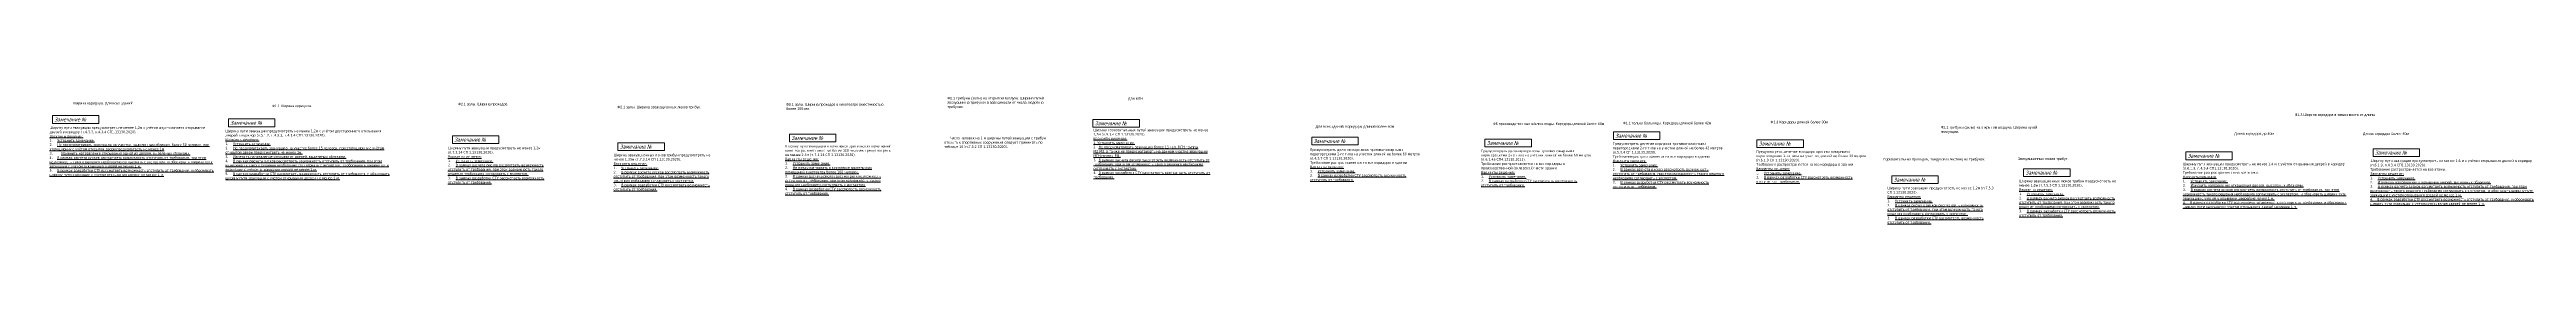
# Model space of a CAD drawing. Header units: millimetres. Extents: x -161842 to 414534, y -1094 to 28708.
import ezdxf

# ---------------------------------------------------------------- set-up
doc = ezdxf.new("R2010")
doc.units = ezdxf.units.MM
doc.layers.add('экспертиза', color=1, linetype='Continuous', lineweight=0)
doc.styles.get("Standard").update_dxf_attribs({"font": 'arial.ttf'})
doc.styles.add('ЭКСПЕРТИЗА', font='tahoma.ttf')

msp = doc.modelspace()

# ---------------------------------------------------------------- linework, layer by layer
at = {"layer": 'экспертиза', "lineweight": 0}
for points in [[(-161159, 24274), (-150359, 24274), (-150359, 22474), (-161159, 22474), (-161159, 24274)], [(-120224, 23499), (-109424, 23499), (-109424, 21699), (-120224, 21699), (-120224, 23499)], [(80966, 23395), (91766, 23395), (91766, 21595), (80966, 21595), (80966, 23395)], [(-68095, 19564), (-57295, 19564), (-57295, 17764), (-68095, 17764), (-68095, 19564)], [(-29564, 17926), (-18764, 17926), (-18764, 16126), (-29564, 16126), (-29564, 17926)], [(10350, 19976), (21150, 19976), (21150, 18176), (10350, 18176), (10350, 19976)], [(131862, 19227), (142662, 19227), (142662, 17427), (131862, 17427), (131862, 19227)], [(172171, 18778), (182971, 18778), (182971, 16978), (172171, 16978), (172171, 18778)], [(202066, 20481), (212866, 20481), (212866, 18681), (202066, 18681), (202066, 20481)], [(235466, 18640), (246266, 18640), (246266, 16840), (235466, 16840), (235466, 18640)], [(297520, 11858), (308320, 11858), (308320, 10058), (297520, 10058), (297520, 11858)], [(335269, 15791), (346069, 15791), (346069, 13991), (335269, 13991), (335269, 15791)], [(378856, 16535), (389656, 16535), (389656, 14735), (378856, 14735), (378856, 16535)], [(266852, 10212), (277652, 10212), (277652, 8412), (266852, 8412), (266852, 10212)]]:
    msp.add_lwpolyline(points, dxfattribs=at)

# ---------------------------------------------------------------- texts
at = {"layer": 'экспертиза', "lineweight": 0, "style": 'ЭКСПЕРТИЗА', "oblique": 14.999978, "width": 0.8}
for p in [(-160709, 22924), (-119774, 22149), (-67645, 18214), (-29114, 16576), (10800, 18626), (81416, 22045), (132312, 17877), (172621, 17428), (202516, 19131), (235916, 17290), (335719, 14441), (379306, 15185), (267302, 8862), (297970, 10508)]:
    msp.add_text('Замечание №', height=900, dxfattribs=at).set_placement(p)
at = {"layer": 'экспертиза', "char_height": 600, "attachment_point": 1}
for s, insert in [('{\\C2;Ширина коридора. Для всех зданий}', (-156398, 27485)), ('{\\C2;Ф1.1 Ширина коридора.}', (-110037, 26861)), ('{\\C2;Ф2.1 залы. Ширина проходов.}', (-66759, 27276)), ('{\\C2;Ф2.1 залы. Ширина эвакуационных люков трибун.}', (-29689, 26577)), ('{\\C2;Ф2.1 залы. Ширина проходов в кинотеатре вместимостью более 100чел.}', (9557, 27206)), ('{\\C2;Ф2.1 трибуны (залы) на открытом воздухе. Ширина путей эвакуации на трибунах в зависимости от числа людей на трибунах.}', (47080, 28660)), ('{\\C2;Для МГН}', (89134, 28574)), ('{\\C2;Ф1.3 Коридоры длиной более 30м}', (238635, 23083)), ('{\\C2;Ф1.3 Ширина коридора в зависимости от длины}', (360592, 24802)), ('{\\C2;Для всех зданий. Коридоры длиной более 60м}', (132782, 22043)), ('{\\C2;Ф5 производственные и/или склады. Коридоры длиной более 60м}', (174050, 22680)), ('{\\C2;Ф1.1 только больницы. Коридоры длиной более 42м}', (204291, 22849)), ('{\\C2;Ф2.1 трибуны (залы) на открытом воздухе. Ширина путей эвакуации.}', (278221, 21863)), ('{\\C2;Длина коридора до 40м}', (346516, 20401)), ('{\\C2;Длина коридора более 40м}', (376509, 20346)), ('{\\C2;Горизонтальных проходов, пандусов и лестниц на трибунах}', (264922, 14413)), ('{\\C2;Эвакуационных люков трибун\\fYu Mincho Light Cyr|b0|i0|c204|p18;\\H0.91667x;\\C0;.}', (296123, 14530))]:
    msp.add_mtext_dynamic_manual_height_columns(s, width=24947.29, gutter_width=12.5, heights=[0], dxfattribs=dict(at, insert=insert))
at = {"layer": 'экспертиза', "lineweight": 0, "ltscale": 100, "char_height": 600, "attachment_point": 1, "style": 'ЭКСПЕРТИЗА'}
for s, insert, width in [('\\pt1200;Ширину пути эвакуации предусмотреть не менее 1,2м с учётом{\\C2; двустороннего} открывания дверей в коридор (п.4.3.3, п.4.3.4 СП1.13130.2020).{\\L\\C6;\\PВарианты решения:\\P\\pt1800;\\l1.^I\\LУстранить замечание.\\P\\l2.^I\\LНе предусматривать эвакуацию на участке, выделенным облаком, более 50 человек, при этом ширину с учётом открытой двери предусмотреть не менее 1м\\P\\l3.^I\\L    Изменить направление открывания одной из дверей, выделеных облаками.\\P\\l4.^I\\LВ рамках расчета рисков рассмотреть возможность отступить от требования, при этом возможность такого решения необходимо согласовать с экспертом,  и обосновать ширину пути эвакуации с учетом открывания дверей не менее 1 м.\\H0.91667x;\\l\\C0;\\P\\H1.09091x;\\C6;5.^I\\LВ рамках разработки СТУ рассмотреть возможность отступить от требования, и обосновать ширину пути эвакуации с учетом открывания дверей не менее 1 м.}', (-161842, 21787), 36725.58), ('\\pt1200;Ширину пути эвакуации предусмотреть не менее 1,2м с учётом {\\C2;двустороннего} открывания дверей в коридор (п.5.1.2, п.4.3.3, п.4.3.4 СП1.13130.2020).{\\L\\C6;\\PВарианты решения:\\P\\pt1800;\\l1.^I\\LУстранить замечание.\\P\\l2.^I\\LНе предусматривать эвакуацию на участке более 15 человек, при этом ширину с учётом открытой двери предусмотреть не менее 1м.\\P\\l3.^I\\LИзменить направление открывания дверей, выделеных облаками.\\P\\l4.^I\\LВ рамках расчета рисков рассмотреть возможность отступить от требования, при этом возможность такого решения необходимо согласовать с экспертом,  и обосновать ширину пути эвакуации с учетом открывания дверей не менее 1 м.\\H0.91667x;\\l\\C0;\\P\\H1.09091x;\\C6;5.^I\\LВ рамках разработки СТУ рассмотреть возможность отступить от требования, и обосновать ширину пути эвакуации с учетом открывания дверей не менее 1 м.}', (-120907, 21012), 36725.58), ('Ширину горизонтальных путей эвакуации предусмотреть не менее 1,2м{\\C2; }(п.9.3.4 СП 1.13130.2020).\\P\\pt1200;{\\L\\C6;Варианты решения:\\P1. Устранить замечание.\\P\\l2.^I\\LНе предусматривать эвакуацию более 15 чел. МГН группы М2-М3, а также не предусматривать на данном участке эвакуацию МГН группы М4.\\P\\l3.^I\\LВ рамках расчета рисков рассмотреть возможность отступить от требования, при этом возможность такого решения необходимо согласовать с экспертом.\\P\\l4.^I\\LВ рамках разработки СТУ рассмотреть возможность отступить от требования. }', (81067, 21249), 25996.35), ('Предусмотреть деление коридора противопожарными перегородками 2-го типа на участки длиной не более 42 метров (п.5.3.4 СП 1.13130.2020).\\PТребование распространяется на все коридоры в здании\\P{\\L\\C6;Варианты решения: \\P\\pt1800;\\l1.^I\\LУстранить замечание.\\P\\l2.^I\\LВ рамках расчета рисков рассмотреть возможность отступить от требования, при этом возможность такого решения необходимо согласовать с экспертом.\\H0.91667x;\\l\\C0;\\P\\H1.09091x;\\C6;3.^I\\LВ рамках разработки СТУ рассмотреть возможность отступить от требования. }', (201913, 18037), 25154.37), ('Предусмотреть деление коридора противопожарными перегородками 2-го типа на участки длиной не более 60 метров (п.4.3.7 СП 1.13130.2020).\\PТребование распространяется на все коридоры в здании\\P{\\L\\C6;Варианты решения: \\P\\pt1800;\\l1.^I\\LУстранить замечание.\\P\\l2.^I\\LВ рамках разработки СТУ рассмотреть возможность отступить от требования. }', (131480, 16629), 25154.37), ('Предусмотреть деление коридора противопожарными перегородками 2-го типа на участки длиной не более 60 метров ({\\A1;п.6.1.45 СП4.13130.2013}).\\PТребование распространяется на все коридоры в производственной (складской) части здания\\P{\\L\\C6;Варианты решения: \\P\\pt1800;\\l1.^I\\LУстранить замечание.\\P\\l2.^I\\LВ рамках разработки СТУ рассмотреть возможность отступить от требования. }', (171273, 16357), 25154.37), ('Предусмотреть деление коридора противопожарными перегородками 2-го типа на участки длиной не более 30 метров (п.6.1.9 СП 1.13130.2020).\\PТребование распространяется на все коридоры в здании\\P{\\L\\C6;Варианты решения: \\P\\pt1800;\\l1.^I\\LУстранить замечание.\\P\\l2.^I\\LВ рамках разработки СТУ рассмотреть возможность отступить от требования. }', (235313, 16196), 25154.37), ('\\pt1200;Ширину пути эвакуации предусмотреть не менее 1,4 м с учётом открывания дверей в коридор (п.6.1.9, п.4.3.4 СП1.13130.2020).{\\L\\C6;\\P}Требование распространяется на все этажи.{\\L\\C6;\\PВарианты решения:\\P\\pt1800;\\l1.^I\\LУстранить замечание.\\P\\l2.^I\\LИзменить направление открывания дверей, выделеных облаками.\\P\\l3.^I\\LВ рамках расчета рисков рассмотреть возможность отступить от требования, при этом возможность такого решения необходимо согласовать с экспертом,  и обосновать ширину пути эвакуации с учетом открывания дверей не менее 1 м.\\H0.91667x;\\l\\C0;\\P\\pt1200;\\H1.09091x;\\L\\C6;4.    В рамках разработки СТУ рассмотреть возможность отступить от требования, и обосновать ширину пути эвакуации с учетом открывания дверей не менее 1 м.}', (334587, 13304), 36725.58), ('\\pt1200;Ширину пути эвакуации предусмотреть не менее 1,6 м с учётом открывания дверей в коридор (п.6.1.9, п.4.3.4 СП1.13130.2020).{\\L\\C6;\\P}Требование распространяется на все этажи.{\\L\\C6;\\PВарианты решения:\\P\\pt1800;\\l1.^I\\LУстранить замечание.\\P\\l2.^I\\LИзменить направление открывания дверей, выделеных облаками.\\P\\l3.^I\\LВ рамках расчета рисков рассмотреть возможность отступить от требования, при этом возможность такого решения необходимо согласовать с экспертом,  и обосновать ширину пути эвакуации с учетом открывания дверей не менее 1 м.\\H0.91667x;\\l\\C0;\\P\\pt1200;\\H1.09091x;\\L\\C6;4.    В рамках разработки СТУ рассмотреть возможность отступить от требования, и обосновать ширину пути эвакуации с учетом открывания дверей не менее 1 м.}', (378173, 14047), 36725.58)]:
    msp.add_mtext(s, dxfattribs=dict(at, insert=insert, width=width))
at = {"layer": 'экспертиза', "lineweight": 0, "ltscale": 100, "transparency": 33554687, "char_height": 600, "width": 23702.99, "attachment_point": 1, "style": 'ЭКСПЕРТИЗА'}
for s, insert in [('Ширину пути эвакуации в комплексе зрительских помещений кинотеатра, вместимостью более 100 человек предусмотреть не менее 2,5м (п.7.3.14 СП 1.13130.2020).\\P{\\L\\C6;Варианты решения: \\P\\pt1800;\\l1.^I\\LУстранить замечание.\\P\\l2.^I\\LНе предусматривать в комплексе зрительских помещений кинотеатра более 100 человек.\\P\\l3.^I\\LВ рамках расчета рисков рассмотреть возможность отступить от требования, при этом возможность такого решения необходимо согласовать с экспертом.\\H0.91667x;\\l\\C0;\\P\\H1.09091x;\\C6;4.^I\\LВ рамках разработки СТУ рассмотреть возможность отступить от требования. }', (9316, 17443)), ('\\pi1350;{\\C2;Число человек на 1 м ширины путей эвакуации с трибун открытых спортивных сооружений следует принимать по таблице 10 (п.7.5.2 СП 1.13130.2020).}', (46334, 19355)), ('Ширину пути эвакуации предусмотреть не менее 1,2м (п.7.3.14 СП 1.13130.2020).\\P{\\L\\C6;Варианты решения: \\P\\pt1800;\\l1.^I\\LУстранить замечание.\\P\\l2.^I\\LВ рамках расчета рисков рассмотреть возможность отступить от требования, при этом возможность такого решения необходимо согласовать с экспертом.\\H0.91667x;\\l\\C0;\\P\\H1.09091x;\\C6;3.^I\\LВ рамках разработки СТУ рассмотреть возможность отступить от требования. }', (-69128, 17032)), ('Ширину эвакуационных люков трибун предусмотреть не менее 1,35м (п.7.3.14 СП 1.13130.2020).\\P{\\L\\C6;Варианты решения: \\P\\pt1800;\\l1.^I\\LУстранить замечание.\\P\\l2.^I\\LВ рамках расчета рисков рассмотреть возможность отступить от требования, при этом возможность такого решения необходимо согласовать с экспертом.\\H0.91667x;\\l\\C0;\\P\\H1.09091x;\\C6;3.^I\\LВ рамках разработки СТУ рассмотреть возможность отступить от требования. }', (-30597, 15393)), ('Ширину пути эвакуации предусмотреть не менее 1,2м (п.7.5.3 СП 1.13130.2020).\\P{\\L\\C6;Варианты решения: \\P\\pt1800;\\l1.^I\\LУстранить замечание.\\P\\l2.^I\\LВ рамках расчета рисков рассмотреть возможность отступить от требования, при этом возможность такого решения необходимо согласовать с экспертом.\\H0.91667x;\\l\\C0;\\P\\H1.09091x;\\C6;3.^I\\LВ рамках разработки СТУ рассмотреть возможность отступить от требования. }', (265818, 7679)), ('Ширину эвакуационных люков трибун предусмотреть не менее 1,8м (п.7.5.3 СП 1.13130.2020).\\P{\\L\\C6;Варианты решения: \\P\\pt1800;\\l1.^I\\LУстранить замечание.\\P\\l2.^I\\LВ рамках расчета рисков рассмотреть возможность отступить от требования, при этом возможность такого решения необходимо согласовать с экспертом.\\H0.91667x;\\l\\C0;\\P\\H1.09091x;\\C6;3.^I\\LВ рамках разработки СТУ рассмотреть возможность отступить от требования. }', (296486, 9325))]:
    msp.add_mtext(s, dxfattribs=dict(at, insert=insert))

doc.saveas('drawing.dxf')
